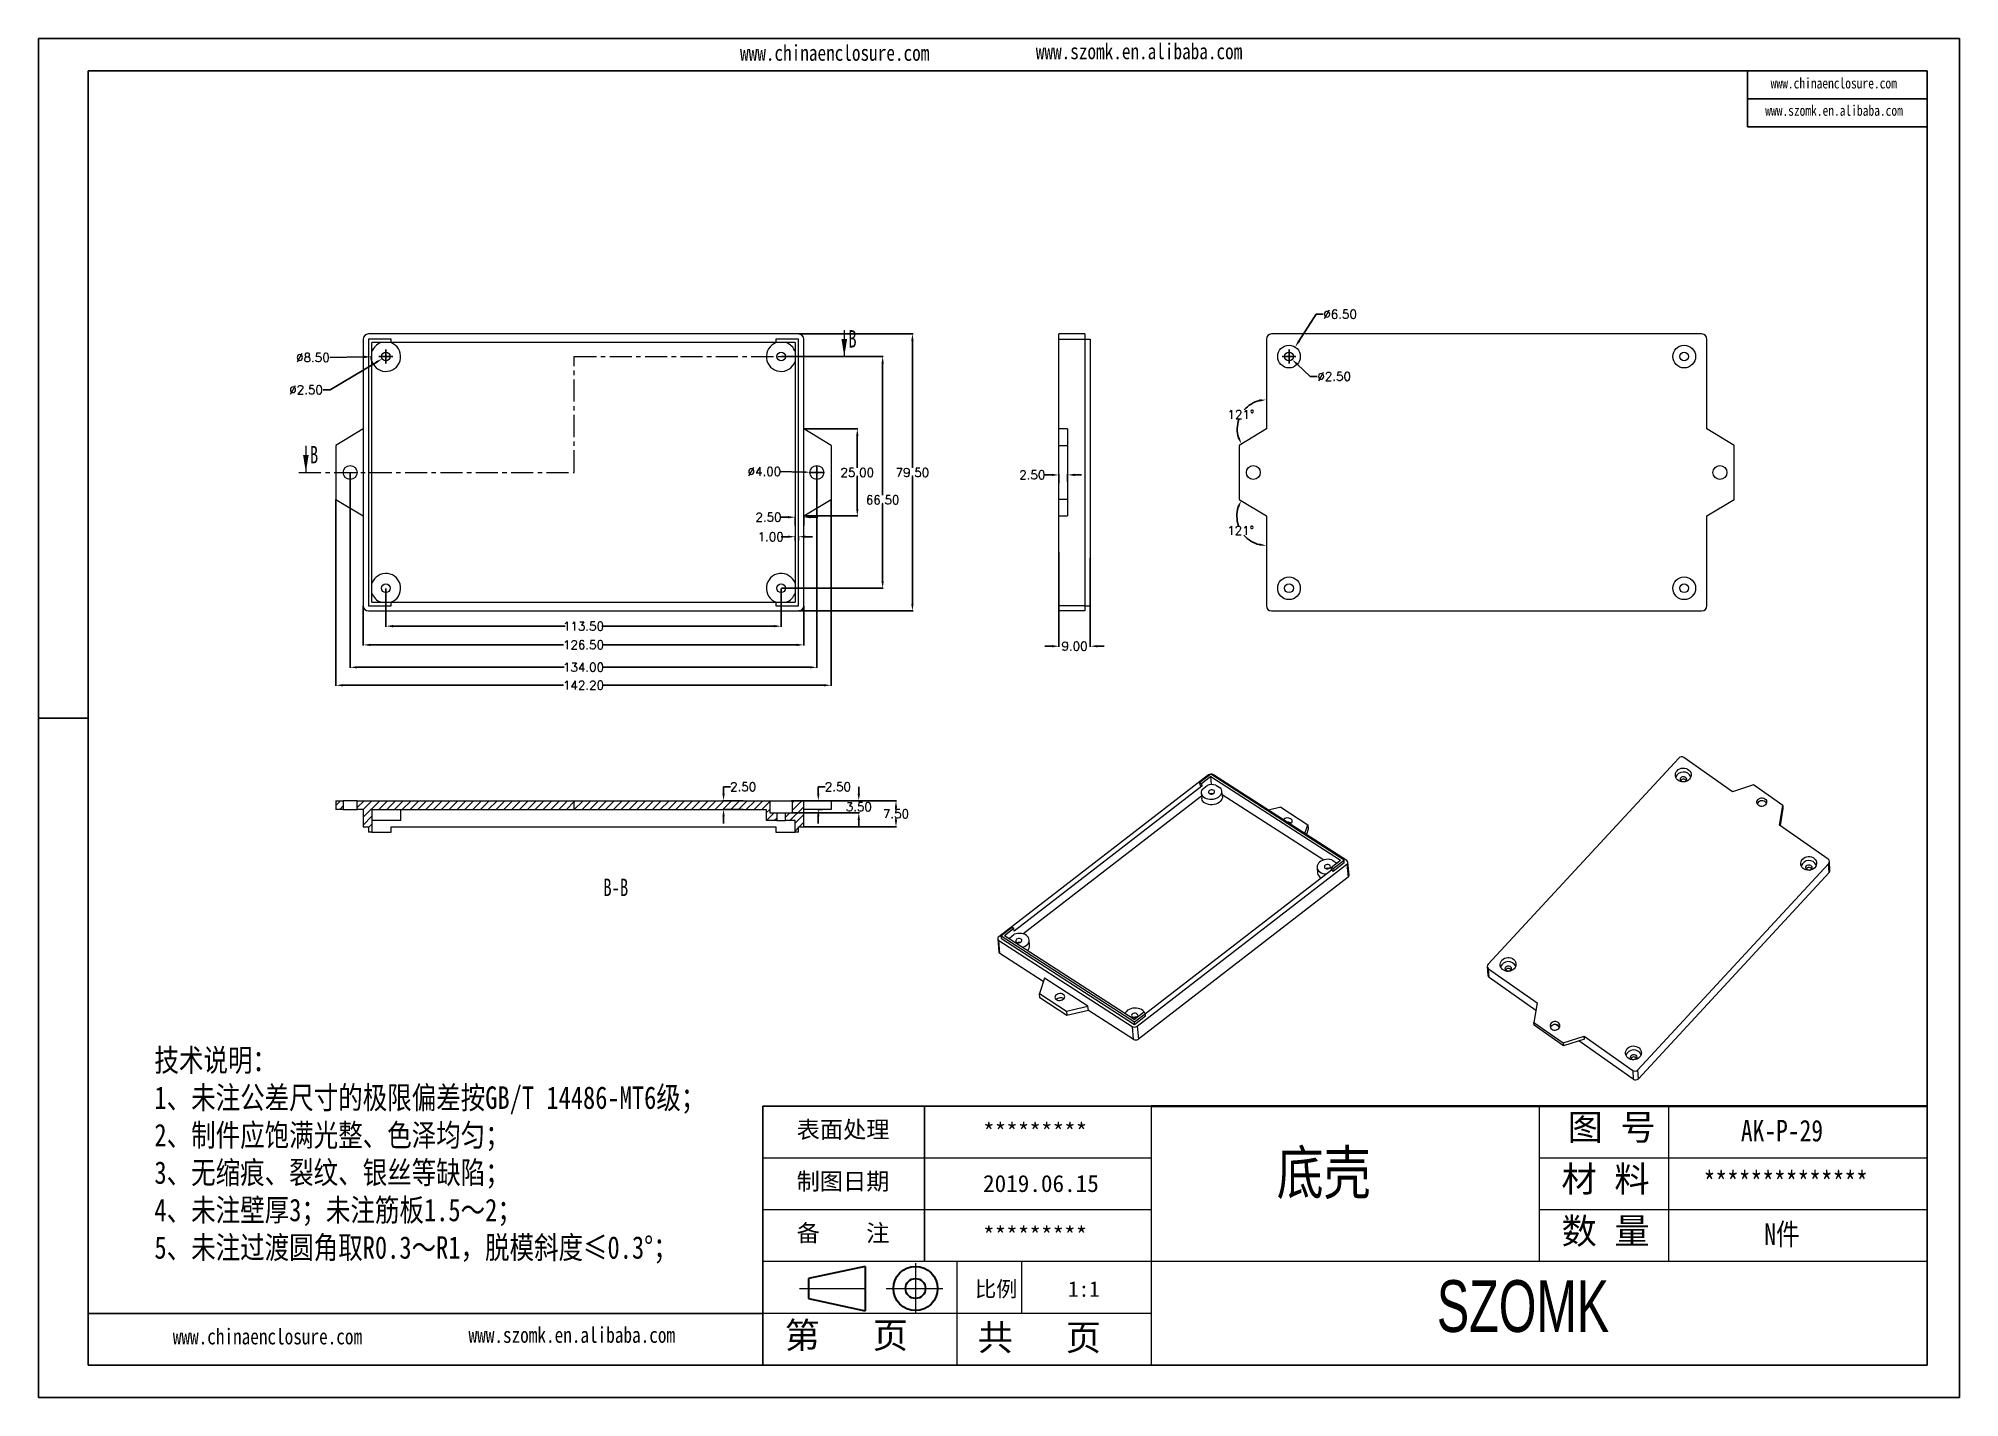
# Model space of a CAD drawing. Header units: inches. Extents: x 1474 to 2645, y 573 to 963.
# Drawn here: x 2094 to 2645, y 573 to 963 of the extents above; entities that cross this region are included whole.
import ezdxf

# ---------------------------------------------------------------- set-up
doc = ezdxf.new("R2010")
doc.units = ezdxf.units.IN
doc.linetypes.add('CENTER', pattern=[10.16, 6.35, -1.27, 1.27, -1.27])
doc.linetypes.add('CENTER2', pattern=[28.575, 19.05, -3.175, 3.175, -3.175])
doc.layers.add('10', color=7, linetype='Continuous')
doc.layers.add('文字', color=81, linetype='Continuous')
for name, color, linetype, lineweight in [('粗实线', 7, 'Continuous', 30), ('细实线', 3, 'Continuous', 9), ('细点划线', 2, 'CENTER2', 9)]:
    doc.layers.add(name, color=color, linetype=linetype, lineweight=lineweight)
doc.styles.add('SLDTEXTSTYLE6', font='TXT', dxfattribs={"width": 0.7})
doc.styles.get("Standard").update_dxf_attribs({"font": 'txt', "bigfont": 'gbcbig.shx'})
doc.styles.add('宋体', font='', dxfattribs={"width": 0.8, "height": 3.5})
doc.styles.add('长仿宋', font='', dxfattribs={"width": 0.7, "height": 4})
doc.styles.get('宋体').set_extended_font_data('SimSun')
doc.styles.get('长仿宋').set_extended_font_data('SimSun')
doc.dimstyles.new('2.5', dxfattribs={"dimtxt": 2.5, "dimasz": 2, "dimexe": 0.18, "dimexo": 0.0625, "dimgap": 0.09, "dimtad": 0, "dimtih": 1, "dimtoh": 1, "dimzin": 0, "dimdsep": 46, "dimtxsty": 'Standard', "dimcen": 2, "dimadec": 0, "dimazin": 0, "dimtfac": 1, "dimtofl": 0, "dimtmove": 0, "dimatfit": 3, "dimfxl": 0, "dimtolj": 1, "dimtzin": 0, "dimarcsym": 0})
pattern_1 = [(45, (0, -26.2612), (-1.122532, 1.122532), [])]

msp = doc.modelspace()

# ---------------------------------------------------------------- texts
at = {"color": 7, "linetype": 'Continuous', "char_height": 5, "attachment_point": 1, "style": 'SLDTEXTSTYLE6'}
for insert in [(2326.204, 879.328), (2171.589, 846.078)]:
    msp.add_mtext('B', dxfattribs=dict(at, insert=insert))
at = {"char_height": 4.88702, "width": 2777.53777, "attachment_point": 1}
for s, insert in [('{\\fSimHei|b0|i0|c134|p49;表面处理}', (2311.365, 652.328)), ('{\\fSimHei|b0|i0|c134|p49;*********}', (2364.891, 651.699)), ('{\\fSimHei|b0|i0|c134|p49;制图日期}', (2311.365, 637.468)), ('{\\fSimHei|b0|i0|c134|p49;2019.\\fSimHei|b0|i0|c0|p49;0\\fSimHei|b0|i0|c134|p49;6.15}', (2364.891, 636.839)), ('{\\fSimHei|b0|i0|c134|p49;备    注}', (2311.365, 622.608)), ('{\\fSimHei|b0|i0|c134|p49;*********}', (2364.891, 621.979))]:
    msp.add_mtext(s, dxfattribs=dict(at, insert=insert))
at = {"layer": '10', "color": 0, "insert": (2259.429, 721.891), "char_height": 5, "attachment_point": 2, "style": 'SLDTEXTSTYLE6'}
msp.add_mtext('B-B', dxfattribs=at)
at = {"layer": '文字', "color": 0, "attachment_point": 1, "style": '宋体'}
for s, insert, char_height, width in [('www.chinaenclosure.com', (2295.111, 961.164), 4.54061, 79.7741), ('www.szomk.en.alibaba.com', (2380.04, 961.613), 4.54061, 79.7741), ('www.chinaenclosure.com', (2591.076, 951.706), 3.02707, 53.18274), ('www.szomk.en.alibaba.com', (2589.494, 943.868), 3.02707, 53.18274), ('{\\H1.111x;技术说明：\\P1、未注公差尺寸的极限偏差按GB/T 14486-MT6级；\\P2、制件应饱满光整、色泽均匀；\\P3、无缩痕、裂纹、银丝等缺陷；\\P4、未注壁厚3；未注筋板1.5～2；\\P5、未注过渡圆角取R0.3～R1，脱模斜度≤0.3%%D；}', (2126.939, 673.013), 5.80475, 211.4286), ('{\\H1.111x;AK-P-29}', (2582.518, 652.663), 5.57256, 64.42508), ('底壳', (2449.197, 643.717), 12.3835, 158.31824), ('{\\H1.111x;**************}', (2571.799, 637.803), 5.57256, 64.42508), ('{\\H1.111x;N件}', (2589.258, 622.943), 5.57256, 64.42508), ('www.chinaenclosure.com', (2132.218, 592.756), 4.54061, 79.7741), ('www.szomk.en.alibaba.com', (2217.147, 593.206), 4.54061, 79.7741)]:
    msp.add_mtext(s, dxfattribs=dict(at, insert=insert, char_height=char_height, width=width))
at = {"layer": '粗实线', "insert": (2495.217, 606.644), "char_height": 14.86017, "width": 166.64207, "attachment_point": 1, "style": '长仿宋'}
msp.add_mtext('{\\fSTXinwei|b0|i0|c134|p2;SZOMK}', dxfattribs=at)
at = {"layer": '细实线', "color": 7, "attachment_point": 1}
for s, insert, char_height, width in [('{\\fSimSun|b0|i0|c134|p54;图 号}', (2532.746, 654.289), 7.43008, 37.15042), ('{\\fSimSun|b0|i0|c134|p54;材 料   }', (2530.985, 639.429), 7.43008, 37.15042), ('{\\fSimSun|b0|i0|c134|p54;数 量}', (2531.021, 624.496), 7.43008, 33.57006), ('{\\fSimSun|b0|i0|c134|p54;比例}', (2362.6, 606.337), 4.45805, 19.56945), ('{\\fSimSun|b0|i0|c134|p54;1:1}', (2389.302, 606.337), 4.45805, 19.56945), ('{\\fSimSun|b0|i0|c134|p54;第   页}', (2307.925, 594.55), 7.43008, 55.72563), ('{\\fSimSun|b0|i0|c134|p54; 共   页}', (2358.308, 593.919), 7.43008, 55.72563)]:
    msp.add_mtext(s, dxfattribs=dict(at, insert=insert, char_height=char_height, width=width))

# ---------------------------------------------------------------- blocks, each defined once
blk = doc.blocks.new('*D152')
at = {"color": 0, "lineweight": -2, "transparency": 16777216}
for p, q in [((2186.91, 800.17), (2186.91, 788.8)), ((2313.41, 800.17), (2313.41, 788.8)), ((2188.91, 788.98), (2244.44, 788.98)), ((2311.41, 788.98), (2255.87, 788.98))]:
    blk.add_line(p, q, dxfattribs=at)
at = {"color": 0, "transparency": 16777216}
for points in [[(2188.91, 789.31), (2188.91, 788.65), (2186.91, 788.98)], [(2311.41, 789.31), (2311.41, 788.65), (2313.41, 788.98)]]:
    blk.add_solid(points, dxfattribs=at)
at = {"layer": 'Defpoints', "color": 0, "transparency": 16777216}
for p in [(2186.91, 800.23), (2313.41, 800.23), (2313.41, 788.98)]:
    blk.add_point(p, dxfattribs=at)
at = {"color": 0, "transparency": 16777216, "insert": (2250.16, 788.98), "char_height": 2.5, "attachment_point": 5}
blk.add_mtext('\\A1;126.50', dxfattribs=at)
blk = doc.blocks.new('*D153')
at = {"color": 0, "lineweight": -2, "transparency": 16777216}
for p, q in [((2179.06, 830.67), (2179.06, 777.21)), ((2321.26, 830.67), (2321.26, 777.21)), ((2181.06, 777.39), (2244.44, 777.39)), ((2319.26, 777.39), (2255.87, 777.39))]:
    blk.add_line(p, q, dxfattribs=at)
at = {"color": 0, "transparency": 16777216}
for points in [[(2181.06, 777.72), (2181.06, 777.06), (2179.06, 777.39)], [(2319.26, 777.72), (2319.26, 777.06), (2321.26, 777.39)]]:
    blk.add_solid(points, dxfattribs=at)
at = {"layer": 'Defpoints', "color": 0, "transparency": 16777216}
for p in [(2179.06, 830.73), (2321.26, 830.73), (2179.06, 777.39)]:
    blk.add_point(p, dxfattribs=at)
at = {"color": 0, "transparency": 16777216, "insert": (2250.16, 777.39), "char_height": 2.5, "attachment_point": 5}
blk.add_mtext('\\A1;142.20', dxfattribs=at)
blk = doc.blocks.new('*D154')
at = {"color": 0, "lineweight": -2, "transparency": 16777216}
for p, q in [((2183.16, 838.42), (2183.16, 782.37)), ((2317.16, 838.42), (2317.16, 782.37)), ((2185.16, 782.55), (2244.65, 782.55)), ((2315.16, 782.55), (2255.67, 782.55))]:
    blk.add_line(p, q, dxfattribs=at)
at = {"color": 0, "transparency": 16777216}
for points in [[(2185.16, 782.88), (2185.16, 782.22), (2183.16, 782.55)], [(2315.16, 782.88), (2315.16, 782.22), (2317.16, 782.55)]]:
    blk.add_solid(points, dxfattribs=at)
at = {"layer": 'Defpoints', "color": 0, "transparency": 16777216}
for p in [(2183.16, 838.48), (2317.16, 838.48), (2317.16, 782.55)]:
    blk.add_point(p, dxfattribs=at)
at = {"color": 0, "transparency": 16777216, "insert": (2250.16, 782.55), "char_height": 2.5, "attachment_point": 5}
blk.add_mtext('\\A1;134.00', dxfattribs=at)
blk = doc.blocks.new('*D155')
at = {"color": 0, "lineweight": -2, "transparency": 16777216}
for p, q in [((2193.41, 805.17), (2193.41, 794.17)), ((2306.91, 805.17), (2306.91, 794.17)), ((2195.41, 794.35), (2244.86, 794.35)), ((2304.91, 794.35), (2255.46, 794.35))]:
    blk.add_line(p, q, dxfattribs=at)
at = {"color": 0, "transparency": 16777216}
for points in [[(2195.41, 794.69), (2195.41, 794.02), (2193.41, 794.35)], [(2304.91, 794.69), (2304.91, 794.02), (2306.91, 794.35)]]:
    blk.add_solid(points, dxfattribs=at)
at = {"layer": 'Defpoints', "color": 0, "transparency": 16777216}
for p in [(2193.41, 805.23), (2306.91, 805.23), (2306.91, 794.35)]:
    blk.add_point(p, dxfattribs=at)
at = {"color": 0, "transparency": 16777216, "insert": (2250.16, 794.35), "char_height": 2.5, "attachment_point": 5}
blk.add_mtext('\\A1;113.50', dxfattribs=at)
blk = doc.blocks.new('*D156')
at = {"color": 0, "lineweight": -2, "transparency": 16777216}
for p, q in [((2308.91, 820.02), (2306.91, 820.02)), ((2310.91, 818.95), (2310.91, 820.2)), ((2311.91, 818.95), (2311.91, 820.2)), ((2313.91, 820.02), (2315.91, 820.02))]:
    blk.add_line(p, q, dxfattribs=at)
at = {"color": 0, "transparency": 16777216}
for points in [[(2308.91, 820.36), (2308.91, 819.69), (2310.91, 820.02)], [(2313.91, 820.36), (2313.91, 819.69), (2311.91, 820.02)]]:
    blk.add_solid(points, dxfattribs=at)
at = {"layer": 'Defpoints', "color": 0, "transparency": 16777216}
for p in [(2310.91, 820.02), (2310.91, 818.89), (2311.91, 818.89)]:
    blk.add_point(p, dxfattribs=at)
at = {"color": 0, "transparency": 16777216, "insert": (2303.9, 820.02), "char_height": 2.5, "attachment_point": 5}
blk.add_mtext('\\A1;1.00', dxfattribs=at)
blk = doc.blocks.new('*D157')
at = {"color": 0, "lineweight": -2, "transparency": 16777216}
for p, q in [((2308.91, 825.63), (2306.91, 825.63)), ((2310.91, 823.22), (2310.91, 825.81)), ((2313.41, 823.22), (2313.41, 825.81)), ((2315.41, 825.63), (2317.41, 825.63))]:
    blk.add_line(p, q, dxfattribs=at)
at = {"color": 0, "transparency": 16777216}
for points in [[(2308.91, 825.96), (2308.91, 825.3), (2310.91, 825.63)], [(2315.41, 825.96), (2315.41, 825.3), (2313.41, 825.63)]]:
    blk.add_solid(points, dxfattribs=at)
at = {"layer": 'Defpoints', "color": 0, "transparency": 16777216}
for p in [(2310.91, 825.63), (2310.91, 823.16), (2313.41, 823.16)]:
    blk.add_point(p, dxfattribs=at)
at = {"color": 0, "transparency": 16777216, "insert": (2303.28, 825.63), "char_height": 2.5, "attachment_point": 5}
blk.add_mtext('\\A1;2.50', dxfattribs=at)
blk = doc.blocks.new('*D158')
at = {"color": 0, "lineweight": -2, "transparency": 16777216}
for p, q in [((2191.41, 871.73), (2195.41, 871.73)), ((2193.41, 869.73), (2193.41, 873.73)), ((2177.33, 871.47), (2187.16, 871.63))]:
    blk.add_line(p, q, dxfattribs=at)
blk.add_arc((2193.41, 871.73), 4.25, 178.4922, 198.9073, dxfattribs=at)
at = {"color": 0, "transparency": 16777216}
blk.add_solid([(2187.15, 871.96), (2187.17, 871.29), (2189.16, 871.66)], dxfattribs=at)
at = {"layer": 'Defpoints', "color": 0, "transparency": 16777216}
for p in [(2197.66, 871.8), (2189.16, 871.66)]:
    blk.add_point(p, dxfattribs=at)
at = {"color": 0, "transparency": 16777216, "insert": (2172.45, 871.47), "char_height": 2.5, "attachment_point": 5}
blk.add_mtext('\\A1;∅8.50', dxfattribs=at)
blk = doc.blocks.new('*D159')
at = {"color": 0, "lineweight": -2, "transparency": 16777216}
for p, q in [((2191.41, 871.73), (2195.41, 871.73)), ((2193.41, 869.73), (2193.41, 873.73)), ((2177.37, 862.21), (2190.61, 870.07)), ((2175.37, 862.21), (2177.37, 862.21))]:
    blk.add_line(p, q, dxfattribs=at)
at = {"color": 0, "transparency": 16777216}
blk.add_solid([(2190.44, 870.36), (2190.78, 869.78), (2192.33, 871.09)], dxfattribs=at)
at = {"layer": 'Defpoints', "color": 0, "transparency": 16777216}
for p in [(2194.48, 872.37), (2192.33, 871.09)]:
    blk.add_point(p, dxfattribs=at)
at = {"color": 0, "transparency": 16777216, "insert": (2170.49, 862.21), "char_height": 2.5, "attachment_point": 5}
blk.add_mtext('\\A1;∅2.50', dxfattribs=at)
blk = doc.blocks.new('*D160')
at = {"color": 0, "lineweight": -2, "transparency": 16777216}
for p, q in [((2311.97, 878.23), (2344.79, 878.23)), ((2344.61, 876.23), (2344.61, 839.82)), ((2344.61, 800.73), (2344.61, 837.14)), ((2311.97, 798.73), (2344.79, 798.73))]:
    blk.add_line(p, q, dxfattribs=at)
at = {"color": 0, "transparency": 16777216}
for points in [[(2344.28, 876.23), (2344.94, 876.23), (2344.61, 878.23)], [(2344.28, 800.73), (2344.94, 800.73), (2344.61, 798.73)]]:
    blk.add_solid(points, dxfattribs=at)
at = {"layer": 'Defpoints', "color": 0, "transparency": 16777216}
for p in [(2311.91, 878.23), (2344.61, 878.23), (2311.91, 798.73)]:
    blk.add_point(p, dxfattribs=at)
at = {"color": 0, "transparency": 16777216, "insert": (2344.61, 838.48), "char_height": 2.5, "attachment_point": 5}
blk.add_mtext('\\A1;79.50', dxfattribs=at)
blk = doc.blocks.new('*D161')
at = {"color": 0, "lineweight": -2, "transparency": 16777216}
for p, q in [((2306.97, 871.73), (2336.24, 871.73)), ((2336.06, 869.73), (2336.06, 831.93)), ((2336.06, 807.23), (2336.06, 829.25)), ((2306.97, 805.23), (2336.24, 805.23))]:
    blk.add_line(p, q, dxfattribs=at)
at = {"color": 0, "transparency": 16777216}
for points in [[(2335.72, 869.73), (2336.39, 869.73), (2336.06, 871.73)], [(2335.72, 807.23), (2336.39, 807.23), (2336.06, 805.23)]]:
    blk.add_solid(points, dxfattribs=at)
at = {"layer": 'Defpoints', "color": 0, "transparency": 16777216}
for p in [(2306.91, 871.73), (2336.06, 871.73), (2306.91, 805.23)]:
    blk.add_point(p, dxfattribs=at)
at = {"color": 0, "transparency": 16777216, "insert": (2336.06, 830.59), "char_height": 2.5, "attachment_point": 5}
blk.add_mtext('\\A1;66.50', dxfattribs=at)
blk = doc.blocks.new('*D162')
at = {"color": 0, "lineweight": -2, "transparency": 16777216}
for p, q in [((2313.47, 850.98), (2328.96, 850.98)), ((2328.78, 848.98), (2328.78, 839.82)), ((2328.78, 827.98), (2328.78, 837.14)), ((2313.47, 825.98), (2328.96, 825.98))]:
    blk.add_line(p, q, dxfattribs=at)
at = {"color": 0, "transparency": 16777216}
for points in [[(2328.45, 848.98), (2329.11, 848.98), (2328.78, 850.98)], [(2328.45, 827.98), (2329.11, 827.98), (2328.78, 825.98)]]:
    blk.add_solid(points, dxfattribs=at)
at = {"layer": 'Defpoints', "color": 0, "transparency": 16777216}
for p in [(2313.41, 850.98), (2328.78, 850.98), (2313.41, 825.98)]:
    blk.add_point(p, dxfattribs=at)
at = {"color": 0, "transparency": 16777216, "insert": (2328.78, 838.48), "char_height": 2.5, "attachment_point": 5}
blk.add_mtext('\\A1;25.00', dxfattribs=at)
blk = doc.blocks.new('*D163')
at = {"color": 0, "lineweight": -2, "transparency": 16777216}
for p, q in [((2306.76, 838.74), (2313.16, 838.58)), ((2317.16, 836.48), (2317.16, 840.48)), ((2315.16, 838.48), (2319.16, 838.48))]:
    blk.add_line(p, q, dxfattribs=at)
at = {"color": 0, "transparency": 16777216}
blk.add_solid([(2313.17, 838.91), (2313.15, 838.25), (2315.16, 838.53)], dxfattribs=at)
at = {"layer": 'Defpoints', "color": 0, "transparency": 16777216}
for p in [(2315.16, 838.53), (2319.16, 838.43)]:
    blk.add_point(p, dxfattribs=at)
at = {"color": 0, "transparency": 16777216, "insert": (2302.09, 838.74), "char_height": 2.5, "attachment_point": 5}
blk.add_mtext('\\A1;∅4.00', dxfattribs=at)
blk = doc.blocks.new('*D164')
at = {"color": 0, "lineweight": -2, "transparency": 16777216}
for p, q in [((2460.55, 883.87), (2455.59, 876.15)), ((2462.55, 883.87), (2460.55, 883.87)), ((2450.75, 871.73), (2454.75, 871.73)), ((2452.75, 869.73), (2452.75, 873.73))]:
    blk.add_line(p, q, dxfattribs=at)
at = {"color": 0, "transparency": 16777216}
blk.add_solid([(2455.31, 876.33), (2455.87, 875.97), (2454.51, 874.46)], dxfattribs=at)
at = {"layer": 'Defpoints', "color": 0, "transparency": 16777216}
for p in [(2454.51, 874.46), (2450.99, 868.99)]:
    blk.add_point(p, dxfattribs=at)
at = {"color": 0, "transparency": 16777216, "insert": (2467.43, 883.87), "char_height": 2.5, "attachment_point": 5}
blk.add_mtext('\\A1;∅6.50', dxfattribs=at)
blk = doc.blocks.new('*D165')
at = {"color": 0, "lineweight": -2, "transparency": 16777216}
for p, q in [((2450.75, 871.73), (2454.75, 871.73)), ((2452.75, 869.73), (2452.75, 873.73)), ((2458.84, 866.05), (2455.13, 869.51)), ((2460.84, 866.05), (2458.84, 866.05))]:
    blk.add_line(p, q, dxfattribs=at)
at = {"color": 0, "transparency": 16777216}
blk.add_solid([(2455.35, 869.76), (2454.9, 869.27), (2453.66, 870.88)], dxfattribs=at)
at = {"layer": 'Defpoints', "color": 0, "transparency": 16777216}
for p in [(2451.84, 872.58), (2453.66, 870.88)]:
    blk.add_point(p, dxfattribs=at)
at = {"color": 0, "transparency": 16777216, "insert": (2465.73, 866.05), "char_height": 2.5, "attachment_point": 5}
blk.add_mtext('\\A1;∅2.50', dxfattribs=at)
blk = doc.blocks.new('*D166')
at = {"color": 0, "lineweight": -2, "transparency": 16777216}
for p, q in [((2386.67, 815.63), (2386.67, 788.42)), ((2395.67, 813.89), (2395.67, 788.42)), ((2384.67, 788.6), (2382.67, 788.6)), ((2397.67, 788.6), (2399.67, 788.6))]:
    blk.add_line(p, q, dxfattribs=at)
at = {"color": 0, "transparency": 16777216}
for points in [[(2384.67, 788.93), (2384.67, 788.26), (2386.67, 788.6)], [(2397.67, 788.93), (2397.67, 788.26), (2395.67, 788.6)]]:
    blk.add_solid(points, dxfattribs=at)
at = {"layer": 'Defpoints', "color": 0, "transparency": 16777216}
for p in [(2386.67, 815.69), (2395.67, 813.95), (2395.67, 788.6)]:
    blk.add_point(p, dxfattribs=at)
at = {"color": 0, "transparency": 16777216, "insert": (2391.17, 788.6), "char_height": 2.5, "attachment_point": 5}
blk.add_mtext('\\A1;9.00', dxfattribs=at)
blk = doc.blocks.new('*D167')
at = {"color": 0, "lineweight": -2, "transparency": 16777216}
for p, q in [((2384.67, 837.77), (2382.67, 837.77)), ((2386.67, 835.38), (2386.67, 837.95)), ((2389.17, 835.89), (2389.17, 837.95)), ((2391.17, 837.77), (2393.17, 837.77))]:
    blk.add_line(p, q, dxfattribs=at)
at = {"color": 0, "transparency": 16777216}
for points in [[(2384.67, 838.1), (2384.67, 837.44), (2386.67, 837.77)], [(2391.17, 838.1), (2391.17, 837.44), (2389.17, 837.77)]]:
    blk.add_solid(points, dxfattribs=at)
at = {"layer": 'Defpoints', "color": 0, "transparency": 16777216}
for p in [(2386.67, 837.77), (2386.67, 835.32), (2389.17, 835.83)]:
    blk.add_point(p, dxfattribs=at)
at = {"color": 0, "transparency": 16777216, "insert": (2379.03, 837.77), "char_height": 2.5, "attachment_point": 5}
blk.add_mtext('\\A1;2.50', dxfattribs=at)
blk = doc.blocks.new('*D168')
at = {"color": 0, "lineweight": -2, "transparency": 16777216}
for p, q in [((2329.21, 746.26), (2329.21, 748.26)), ((2309.91, 744.26), (2329.39, 744.26)), ((2309.91, 740.76), (2329.39, 740.76)), ((2329.21, 738.76), (2329.21, 736.76))]:
    blk.add_line(p, q, dxfattribs=at)
at = {"color": 0, "transparency": 16777216}
for points in [[(2328.88, 746.26), (2329.55, 746.26), (2329.21, 744.26)], [(2328.88, 738.76), (2329.55, 738.76), (2329.21, 740.76)]]:
    blk.add_solid(points, dxfattribs=at)
at = {"layer": 'Defpoints', "color": 0, "transparency": 16777216}
for p in [(2309.85, 744.26), (2309.85, 740.76), (2329.21, 744.26)]:
    blk.add_point(p, dxfattribs=at)
at = {"color": 0, "transparency": 16777216, "insert": (2329.21, 742.51), "char_height": 2.5, "attachment_point": 5}
blk.add_mtext('\\A1;3.50', dxfattribs=at)
blk = doc.blocks.new('*D169')
at = {"color": 0, "lineweight": -2, "transparency": 16777216}
for p, q in [((2317.58, 746.26), (2317.58, 748.26)), ((2317.58, 748.26), (2319.58, 748.26)), ((2318.77, 744.26), (2317.4, 744.26)), ((2318.77, 741.76), (2317.4, 741.76)), ((2317.58, 739.76), (2317.58, 737.76))]:
    blk.add_line(p, q, dxfattribs=at)
at = {"color": 0, "transparency": 16777216}
for points in [[(2317.24, 746.26), (2317.91, 746.26), (2317.58, 744.26)], [(2317.24, 739.76), (2317.91, 739.76), (2317.58, 741.76)]]:
    blk.add_solid(points, dxfattribs=at)
at = {"layer": 'Defpoints', "color": 0, "transparency": 16777216}
for p in [(2317.58, 744.26), (2318.83, 744.26), (2318.83, 741.76)]:
    blk.add_point(p, dxfattribs=at)
at = {"color": 0, "transparency": 16777216, "insert": (2323.21, 748.26), "char_height": 2.5, "attachment_point": 5}
blk.add_mtext('\\A1;2.50', dxfattribs=at)
blk = doc.blocks.new('*D170')
at = {"color": 0, "lineweight": -2, "transparency": 16777216}
for p, q in [((2315.2, 744.26), (2340.07, 744.26)), ((2339.89, 742.26), (2339.89, 741.85)), ((2313.47, 736.76), (2340.07, 736.76)), ((2339.89, 738.76), (2339.89, 739.17))]:
    blk.add_line(p, q, dxfattribs=at)
at = {"color": 0, "transparency": 16777216}
for points in [[(2339.56, 742.26), (2340.22, 742.26), (2339.89, 744.26)], [(2339.56, 738.76), (2340.22, 738.76), (2339.89, 736.76)]]:
    blk.add_solid(points, dxfattribs=at)
at = {"layer": 'Defpoints', "color": 0, "transparency": 16777216}
for p in [(2315.14, 744.26), (2339.89, 744.26), (2313.41, 736.76)]:
    blk.add_point(p, dxfattribs=at)
at = {"color": 0, "transparency": 16777216, "insert": (2339.89, 740.51), "char_height": 2.5, "attachment_point": 5}
blk.add_mtext('\\A1;7.50', dxfattribs=at)
blk = doc.blocks.new('*D171')
at = {"color": 0, "lineweight": -2, "transparency": 16777216}
for p, q in [((2290.38, 746.26), (2290.38, 748.26)), ((2290.38, 748.26), (2292.38, 748.26)), ((2296, 744.26), (2290.2, 744.26)), ((2296, 741.76), (2290.2, 741.76)), ((2290.38, 739.76), (2290.38, 737.76))]:
    blk.add_line(p, q, dxfattribs=at)
at = {"color": 0, "transparency": 16777216}
for points in [[(2290.04, 746.26), (2290.71, 746.26), (2290.38, 744.26)], [(2290.04, 739.76), (2290.71, 739.76), (2290.38, 741.76)]]:
    blk.add_solid(points, dxfattribs=at)
at = {"layer": 'Defpoints', "color": 0, "transparency": 16777216}
for p in [(2290.38, 744.26), (2296.06, 744.26), (2296.06, 741.76)]:
    blk.add_point(p, dxfattribs=at)
at = {"color": 0, "transparency": 16777216, "insert": (2296.01, 748.26), "char_height": 2.5, "attachment_point": 5}
blk.add_mtext('\\A1;2.50', dxfattribs=at)
blk = doc.blocks.new('*D173')
at = {"color": 0, "lineweight": -2, "transparency": 16777216}
for start, end in [(103.7232, 139.3706), (160.6718, 197.4547)]:
    blk.add_arc((2446.25, 850.98), 8.37, start, end, dxfattribs=at)
at = {"color": 0, "transparency": 16777216}
for points in [[(2444.22, 859.44), (2444.3, 858.78), (2446.25, 859.35)], [(2438.57, 848.6), (2437.96, 848.33), (2439.09, 846.64)]]:
    blk.add_solid(points, dxfattribs=at)
at = {"layer": 'Defpoints', "color": 0, "transparency": 16777216}
for p in [(2446.25, 876.73), (2440.83, 857.35), (2446.25, 850.98), (2446.25, 850.98), (2438.4, 846.23)]:
    blk.add_point(p, dxfattribs=at)
at = {"color": 0, "transparency": 16777216, "insert": (2438.96, 855.09), "char_height": 2.5, "attachment_point": 5}
blk.add_mtext('\\A1;121°', dxfattribs=at)
blk = doc.blocks.new('*D174')
at = {"color": 0, "lineweight": -2, "transparency": 16777216}
for start, end in [(162.3773, 199.4467), (220.4823, 256.4448)]:
    blk.add_arc((2446.25, 825.98), 8.47, start, end, dxfattribs=at)
at = {"color": 0, "transparency": 16777216}
for points in [[(2437.87, 828.68), (2438.48, 828.41), (2439, 830.36)], [(2444.3, 818.07), (2444.22, 817.41), (2446.25, 817.5)]]:
    blk.add_solid(points, dxfattribs=at)
at = {"layer": 'Defpoints', "color": 0, "transparency": 16777216}
for p in [(2438.4, 830.73), (2437.89, 824.62), (2446.25, 825.98), (2446.25, 825.98), (2446.25, 800.23)]:
    blk.add_point(p, dxfattribs=at)
at = {"color": 0, "transparency": 16777216, "insert": (2438.87, 821.82), "char_height": 2.5, "attachment_point": 5}
blk.add_mtext('\\A1;121°', dxfattribs=at)

# ---------------------------------------------------------------- dimensions: what is measured, and where the dimension line sits
for p1, p2, picture, middle in [((2450.993, 868.994), (2454.506, 874.463), '*D164', (2467.43, 883.87)), ((2194.484, 872.366), (2192.334, 871.09), '*D159', (2170.485, 862.213)), ((2197.659, 871.796), (2189.16, 871.66), '*D158', (2177.329, 871.47)), ((2451.835, 872.58), (2453.664, 870.876), '*D165', (2465.727, 866.049)), ((2319.159, 838.427), (2315.16, 838.529), '*D163', (2306.759, 838.744))]:
    dim = msp.add_diameter_dim_2p(p1=p1, p2=p2, dimstyle='2.5')
    dim.commit()
    dim.dimension.update_dxf_attribs({"geometry": picture, "text_midpoint": middle, "dimtype": 163})
for base, p1, p2, picture, middle in [((2344.61, 878.228), (2311.909, 798.728), (2311.909, 878.228), '*D160', (2344.61, 838.478)), ((2328.781, 850.978), (2313.409, 825.978), (2313.409, 850.978), '*D162', (2328.781, 838.478)), ((2290.376, 744.259), (2296.063, 741.759), (2296.063, 744.259), '*D171', (2296.008, 748.259)), ((2329.214, 744.259), (2309.848, 740.759), (2309.848, 744.259), '*D168', (2329.214, 742.509)), ((2317.576, 744.259), (2318.832, 741.759), (2318.832, 744.259), '*D169', (2323.207, 748.259)), ((2339.89, 744.259), (2313.409, 736.759), (2315.137, 744.259), '*D170', (2339.89, 740.509))]:
    dim = msp.add_linear_dim(base=base, p1=p1, p2=p2, angle=90, dimstyle='2.5')
    dim.commit()
    dim.dimension.update_dxf_attribs({"geometry": picture, "text_midpoint": middle})
dim = msp.add_linear_dim(base=(2336.055, 871.728), p1=(2306.909, 805.228), p2=(2306.909, 871.728), angle=90, dimstyle='2.5')
dim.commit()
dim.dimension.update_dxf_attribs({"geometry": '*D161', "text_midpoint": (2336.055, 830.586), "dimtype": 160})
for base, line1, line2, picture, middle in [((2440.826, 857.353), ((2446.25, 876.728), (2446.25, 850.978)), ((2446.25, 850.978), (2438.4, 846.228)), '*D173', (2438.958, 855.088)), ((2437.886, 824.621), ((2446.25, 825.978), (2446.25, 800.228)), ((2438.4, 830.728), (2446.25, 825.978)), '*D174', (2438.868, 821.817))]:
    dim = msp.add_angular_dim_2l(base=base, line1=line1, line2=line2, dimstyle='2.5')
    dim.commit()
    dim.dimension.update_dxf_attribs({"geometry": picture, "text_midpoint": middle})
for base, p1, p2, picture, middle in [((2386.666, 837.771), (2389.166, 835.83), (2386.666, 835.319), '*D167', (2379.034, 837.771)), ((2317.159, 782.552), (2183.159, 838.478), (2317.159, 838.478), '*D154', (2250.159, 782.552)), ((2179.059, 777.388), (2321.259, 830.728), (2179.059, 830.728), '*D153', (2250.159, 777.388)), ((2310.909, 825.632), (2313.409, 823.156), (2310.909, 823.156), '*D157', (2303.278, 825.632)), ((2310.909, 820.022), (2311.909, 818.892), (2310.909, 818.892), '*D156', (2303.903, 820.022)), ((2395.666, 788.596), (2386.666, 815.693), (2395.666, 813.95), '*D166', (2391.166, 788.596)), ((2313.409, 788.981), (2186.909, 800.228), (2313.409, 800.228), '*D152', (2250.159, 788.981)), ((2306.909, 794.355), (2193.409, 805.228), (2306.909, 805.228), '*D155', (2250.159, 794.355))]:
    dim = msp.add_linear_dim(base=base, p1=p1, p2=p2, dimstyle='2.5')
    dim.commit()
    dim.dimension.update_dxf_attribs({"geometry": picture, "text_midpoint": middle})

# ---------------------------------------------------------------- hatches: boundary and pattern name
at = {"linetype": 'Continuous', "lineweight": 0}
h = msp.add_hatch(dxfattribs=at)
h.set_pattern_fill('ANSI31', color=4, scale=0.5, style=0)
h.set_pattern_definition(pattern_1)
h.paths.add_polyline_path([(2181.159, 744.259), (2179.059, 744.259), (2179.059, 741.759), (2181.159, 741.759)], flags=0)
h = msp.add_hatch(dxfattribs=at)
h.set_pattern_fill('ANSI31', color=4, scale=0.5, style=0)
h.set_pattern_definition(pattern_1)
h.paths.add_polyline_path([(2189.409, 735.259), (2189.409, 741.759), (2247.52, 741.759), (2247.52, 744.259), (2185.159, 744.259), (2185.159, 741.759), (2186.909, 741.759), (2186.909, 736.759), (2188.409, 736.759), (2188.409, 735.259)], flags=0)
h = msp.add_hatch(dxfattribs=at)
h.set_pattern_fill('ANSI31', color=4, scale=0.5, style=0)
h.set_pattern_definition(pattern_1)
h.paths.add_polyline_path([(2247.52, 744.259), (2247.52, 741.759), (2302.659, 741.759), (2302.659, 738.559), (2305.659, 738.559), (2305.659, 740.759), (2303.659, 740.759), (2303.659, 744.259)], flags=0)
h = msp.add_hatch(dxfattribs=at)
h.set_pattern_fill('ANSI31', color=4, scale=0.5, style=0)
h.set_pattern_definition(pattern_1)
h.paths.add_polyline_path([(2308.159, 738.559), (2310.909, 738.559), (2310.909, 735.259), (2311.909, 735.259), (2311.909, 736.759), (2313.409, 736.759), (2313.409, 744.259), (2310.159, 744.259), (2310.159, 740.759), (2308.159, 740.759)], flags=0)

# ---------------------------------------------------------------- linework, layer by layer
for p, q in [((2093.631, 963.036), (2645.315, 963.036)), ((2093.631, 963.036), (2093.631, 572.957)), ((2645.315, 963.036), (2645.315, 572.957)), ((2107.906, 953.749), (2636.027, 953.749)), ((2107.906, 953.749), (2107.906, 582.244)), ((2584.429, 953.749), (2584.429, 937.624)), ((2636.027, 953.749), (2636.027, 582.244)), ((2584.429, 945.686), (2636.027, 945.686)), ((2584.429, 937.624), (2636.027, 937.624)), ((2107.906, 767.996), (2093.631, 767.996)), ((2093.631, 753.549), (2093.631, 572.957)), ((2413.124, 656.545), (2301.673, 656.545)), ((2301.673, 582.244), (2301.673, 656.545)), ((2348.111, 611.965), (2348.111, 656.545)), ((2301.673, 597.104), (2107.906, 597.104)), ((2107.906, 582.244), (2636.027, 582.244)), ((2093.631, 572.957), (2645.315, 572.957)), ((2093.631, 572.957), (2349.04, 572.957))]:
    msp.add_line(p, q)
at = {"color": 7, "linetype": 'Continuous', "lineweight": 15}
for p, q in [((2311.909, 878.228), (2188.409, 878.228)), ((2394.166, 878.228), (2386.666, 878.228)), ((2386.666, 876.728), (2386.666, 878.228)), ((2394.166, 878.228), (2394.166, 876.728)), ((2571.25, 878.228), (2447.75, 878.228)), ((2186.909, 876.728), (2186.909, 800.228)), ((2188.409, 876.728), (2188.409, 800.228)), ((2194.909, 876.728), (2188.409, 876.728)), ((2189.409, 801.228), (2189.409, 875.728)), ((2194.909, 875.728), (2189.409, 875.728)), ((2194.909, 875.728), (2194.909, 876.728)), ((2305.409, 875.728), (2194.909, 875.728)), ((2305.409, 876.728), (2305.409, 875.728)), ((2311.909, 876.728), (2305.409, 876.728)), ((2310.909, 875.728), (2305.409, 875.728)), ((2310.909, 875.728), (2310.909, 801.228)), ((2311.909, 800.228), (2311.909, 876.728)), ((2313.409, 800.228), (2313.409, 876.728)), ((2386.666, 876.728), (2394.166, 876.728)), ((2386.666, 850.978), (2386.666, 876.728)), ((2394.166, 876.728), (2394.166, 800.228)), ((2394.166, 876.728), (2395.666, 876.728)), ((2395.666, 876.728), (2395.666, 800.228)), ((2446.25, 876.728), (2446.25, 850.978)), ((2572.75, 850.978), (2572.75, 876.728)), ((2186.909, 850.978), (2179.059, 846.228)), ((2321.259, 846.228), (2313.409, 850.978)), ((2389.166, 850.978), (2386.666, 850.978)), ((2386.666, 846.228), (2386.666, 850.978)), ((2389.166, 850.978), (2389.166, 846.228)), ((2446.25, 850.978), (2438.4, 846.228)), ((2580.6, 846.228), (2572.75, 850.978)), ((2179.059, 846.228), (2179.059, 830.728)), ((2321.259, 846.228), (2321.259, 830.728)), ((2386.666, 830.728), (2386.666, 846.228)), ((2386.666, 846.228), (2389.166, 846.228)), ((2389.166, 846.228), (2389.166, 830.728)), ((2438.4, 846.228), (2438.4, 830.728)), ((2580.6, 830.728), (2580.6, 846.228)), ((2179.059, 830.728), (2186.909, 825.978)), ((2313.409, 825.978), (2321.259, 830.728)), ((2389.166, 830.728), (2386.666, 830.728)), ((2386.666, 825.978), (2386.666, 830.728)), ((2389.166, 830.728), (2389.166, 825.978)), ((2438.4, 830.728), (2446.25, 825.978)), ((2572.75, 825.978), (2580.6, 830.728)), ((2386.666, 825.978), (2389.166, 825.978)), ((2386.666, 800.228), (2386.666, 825.978)), ((2446.25, 825.978), (2446.25, 800.228)), ((2572.75, 800.228), (2572.75, 825.978)), ((2188.409, 800.228), (2194.909, 800.228)), ((2189.409, 801.228), (2194.909, 801.228)), ((2194.909, 800.228), (2194.909, 801.228)), ((2194.909, 801.228), (2305.409, 801.228)), ((2305.409, 801.228), (2305.409, 800.228)), ((2305.409, 801.228), (2310.909, 801.228)), ((2305.409, 800.228), (2311.909, 800.228)), ((2394.166, 800.228), (2386.666, 800.228)), ((2386.666, 798.728), (2386.666, 800.228)), ((2394.166, 800.228), (2394.166, 798.728)), ((2394.166, 800.228), (2395.666, 800.228)), ((2188.409, 798.728), (2311.909, 798.728)), ((2394.166, 798.728), (2386.666, 798.728)), ((2447.75, 798.728), (2571.25, 798.728)), ((2564.667, 756.511), (2509.915, 697.342)), ((2580.086, 746.828), (2566.144, 756.657)), ((2429.616, 751.638), (2369.392, 705.19)), ((2430.299, 751.896), (2427.129, 749.451)), ((2430.311, 751.198), (2427.629, 749.129)), ((2468.564, 727.236), (2430.299, 751.896)), ((2430.522, 748.873), (2430.311, 751.198)), ((2430.311, 751.198), (2467.576, 727.182)), ((2469.363, 727.058), (2431.097, 751.718)), ((2427.697, 748.387), (2373.813, 706.829)), ((2376.276, 706.083), (2427.621, 745.683)), ((2427.129, 749.451), (2427.629, 749.129)), ((2427.196, 748.71), (2427.129, 749.451)), ((2427.196, 748.71), (2427.697, 748.387)), ((2427.547, 746.503), (2427.69, 744.921)), ((2427.629, 749.129), (2427.697, 748.387)), ((2427.808, 747.521), (2429.209, 748.601)), ((2431.742, 748.739), (2433.178, 747.813)), ((2433.616, 745.457), (2433.472, 747.04)), ((2433.56, 746.077), (2462.755, 727.262)), ((2586.138, 748.776), (2580.086, 746.828)), ((2594.531, 742.86), (2586.138, 748.776)), ((2179.059, 744.259), (2179.059, 741.759)), ((2179.059, 744.259), (2181.159, 744.259)), ((2181.159, 741.759), (2179.059, 741.759)), ((2181.159, 744.259), (2181.159, 741.759)), ((2185.159, 744.259), (2181.159, 744.259)), ((2181.159, 741.759), (2185.159, 741.759)), ((2185.159, 741.759), (2185.159, 744.259)), ((2185.159, 744.259), (2247.52, 744.259)), ((2186.909, 741.759), (2185.159, 741.759)), ((2186.909, 741.759), (2186.909, 736.759)), ((2189.409, 741.759), (2189.409, 735.259)), ((2189.409, 741.759), (2247.52, 741.759)), ((2197.659, 738.559), (2197.659, 741.759)), ((2247.52, 741.759), (2247.52, 744.259)), ((2247.52, 744.259), (2303.659, 744.259)), ((2247.52, 741.759), (2302.659, 741.759)), ((2302.659, 741.759), (2302.659, 738.559)), ((2303.659, 744.259), (2303.659, 740.759)), ((2303.659, 744.259), (2310.159, 744.259)), ((2303.659, 740.759), (2305.659, 740.759)), ((2305.659, 740.759), (2305.659, 738.559)), ((2305.659, 740.759), (2308.159, 740.759)), ((2308.159, 738.559), (2308.159, 740.759)), ((2308.159, 740.759), (2310.159, 740.759)), ((2310.159, 740.759), (2310.159, 744.259)), ((2310.159, 744.259), (2313.409, 744.259)), ((2313.409, 736.759), (2313.409, 744.259)), ((2313.409, 744.259), (2321.259, 744.259)), ((2321.259, 741.759), (2313.409, 741.759)), ((2321.259, 744.259), (2321.259, 741.759)), ((2450.406, 742.366), (2446.867, 741.555)), ((2450.406, 742.366), (2458.159, 737.369)), ((2593.622, 737.286), (2594.531, 742.86)), ((2594.573, 742.013), (2593.784, 737.172)), ((2594.531, 742.86), (2594.573, 742.013)), ((2186.909, 736.759), (2188.409, 736.759)), ((2188.409, 736.759), (2188.409, 735.259)), ((2189.409, 735.259), (2188.409, 735.259)), ((2197.659, 738.559), (2189.409, 738.559)), ((2189.409, 735.259), (2194.909, 735.259)), ((2194.909, 735.259), (2194.909, 736.759)), ((2194.909, 736.759), (2305.409, 736.759)), ((2305.659, 738.559), (2302.659, 738.559)), ((2305.409, 736.759), (2305.409, 735.259)), ((2305.409, 735.259), (2310.909, 735.259)), ((2305.659, 738.559), (2308.159, 738.559)), ((2310.909, 738.559), (2308.159, 738.559)), ((2310.909, 735.259), (2310.909, 738.559)), ((2311.909, 735.259), (2310.909, 735.259)), ((2311.909, 736.759), (2313.409, 736.759)), ((2311.909, 735.259), (2311.909, 736.759)), ((2457.331, 734.812), (2458.159, 737.369)), ((2458.271, 736.133), (2457.755, 734.539)), ((2458.159, 737.369), (2458.271, 736.133)), ((2607.565, 727.457), (2593.622, 737.286)), ((2409.159, 679.562), (2469.382, 726.01)), ((2411.518, 683.152), (2464.962, 724.371)), ((2460.81, 725.066), (2460.953, 723.484)), ((2464.894, 725.113), (2467.576, 727.182)), ((2464.894, 725.113), (2465.395, 724.791)), ((2464.962, 724.371), (2464.894, 725.113)), ((2464.962, 724.371), (2465.462, 724.049)), ((2465.005, 727.302), (2466.442, 726.376)), ((2465.395, 724.791), (2468.564, 727.236)), ((2465.462, 724.049), (2465.395, 724.791)), ((2465.462, 724.049), (2468.632, 726.494)), ((2466.473, 726.331), (2466.442, 726.376)), ((2468.632, 726.494), (2468.564, 727.236)), ((2469.382, 726.01), (2469.718, 722.301)), ((2470.013, 722.879), (2469.677, 726.588)), ((2552.96, 666.996), (2607.712, 726.166)), ((2607.839, 723.625), (2553.087, 664.455)), ((2607.839, 723.625), (2607.712, 726.166)), ((2608.075, 724.25), (2607.948, 726.791)), ((2469.718, 722.301), (2409.494, 675.853)), ((2373.245, 707.893), (2370.076, 705.448)), ((2373.745, 707.571), (2371.063, 705.502)), ((2373.745, 707.571), (2373.245, 707.893)), ((2373.813, 706.829), (2373.745, 707.571)), ((2369.097, 704.612), (2369.433, 700.902)), ((2369.411, 704.142), (2407.677, 679.482)), ((2369.747, 700.433), (2369.411, 704.142)), ((2370.076, 705.448), (2408.341, 680.788)), ((2370.143, 704.706), (2370.076, 705.448)), ((2370.143, 704.706), (2408.408, 680.046)), ((2408.328, 681.486), (2371.063, 705.502)), ((2372.461, 704.834), (2372.366, 704.663)), ((2372.461, 704.834), (2373.862, 705.914)), ((2378.269, 702.77), (2378.125, 704.353)), ((2382.203, 692.405), (2369.747, 700.433)), ((2509.678, 696.717), (2509.805, 694.176)), ((2510.062, 696.05), (2524.004, 686.222)), ((2510.189, 693.51), (2510.062, 696.05)), ((2382.515, 693.369), (2381.063, 688.885)), ((2395.02, 685.31), (2382.515, 693.369)), ((2523.646, 684.023), (2510.189, 693.51)), ((2381.063, 688.885), (2388.817, 683.888)), ((2381.175, 687.648), (2381.063, 688.885)), ((2388.929, 682.652), (2381.175, 687.648)), ((2388.027, 687.444), (2388.079, 687.409)), ((2388.817, 683.888), (2395.02, 685.31)), ((2395.132, 684.073), (2395.02, 685.31)), ((2524.004, 686.222), (2523.096, 680.647)), ((2388.817, 683.888), (2388.929, 682.652)), ((2395.132, 684.073), (2388.929, 682.652)), ((2408.013, 675.772), (2395.132, 684.073)), ((2407.677, 679.482), (2408.013, 675.772)), ((2408.328, 681.486), (2411.01, 683.555)), ((2408.341, 680.788), (2411.511, 683.232)), ((2408.408, 680.046), (2408.341, 680.788)), ((2408.408, 680.046), (2411.578, 682.491)), ((2409.159, 679.562), (2409.494, 675.853)), ((2411.511, 683.232), (2411.01, 683.555)), ((2411.578, 682.491), (2411.511, 683.232)), ((2523.096, 680.647), (2531.489, 674.731)), ((2523.138, 679.801), (2523.096, 680.647)), ((2531.531, 673.884), (2523.138, 679.801)), ((2530.423, 679.245), (2529.317, 680.025)), ((2531.489, 674.731), (2537.541, 676.679)), ((2531.489, 674.731), (2531.531, 673.884)), ((2537.583, 675.832), (2531.531, 673.884)), ((2551.61, 664.309), (2535.991, 675.32)), ((2537.541, 676.679), (2551.483, 666.85)), ((2537.583, 675.832), (2537.541, 676.679)), ((2551.483, 666.85), (2551.61, 664.309)), ((2553.087, 664.455), (2552.96, 666.996))]:
    msp.add_line(p, q, dxfattribs=at)
at = {"color": 7, "linetype": 'Continuous', "lineweight": 0}
for p, q in [((2325.042, 879.328), (2325.042, 871.728)), ((2170.426, 846.078), (2170.426, 838.478))]:
    msp.add_line(p, q, dxfattribs=at)
at = {"color": 1, "linetype": 'CENTER', "lineweight": 0}
for p, q in [((2247.52, 838.478), (2247.52, 871.728)), ((2247.52, 871.728), (2327.042, 871.728)), ((2168.426, 838.478), (2247.52, 838.478))]:
    msp.add_line(p, q, dxfattribs=at)
at = {"color": 7, "linetype": 'Continuous', "lineweight": 15, "flags": 128}
for points in [[(2567.729, 750.394), (2567.391, 750.097), (2566.991, 749.868), (2566.546, 749.716), (2566.076, 749.647), (2565.601, 749.666), (2565.143, 749.77), (2564.72, 749.956), (2564.352, 750.216), (2564.055, 750.537), (2563.842, 750.906), (2563.721, 751.307), (2563.699, 751.723), (2563.776, 752.134), (2563.948, 752.524), (2564.21, 752.875), (2564.548, 753.172), (2564.948, 753.401), (2565.393, 753.553), (2565.863, 753.622), (2566.337, 753.603), (2566.796, 753.499), (2567.218, 753.313), (2567.586, 753.053), (2567.883, 752.732), (2568.097, 752.363), (2568.218, 751.962), (2568.24, 751.546), (2568.163, 751.135), (2567.99, 750.745), (2567.729, 750.394)], [(2565.352, 750.926), (2565.582, 751.102), (2565.866, 751.199), (2566.17, 751.206), (2566.457, 751.121), (2566.692, 750.956), (2566.847, 750.729), (2566.903, 750.468), (2566.854, 750.205), (2566.705, 749.972), (2566.475, 749.796), (2566.191, 749.698), (2565.887, 749.692), (2565.6, 749.776), (2565.365, 749.942), (2565.21, 750.169), (2565.154, 750.429), (2565.203, 750.692), (2565.352, 750.926)], [(2427.808, 747.521), (2427.629, 747.151), (2427.546, 746.768), (2427.562, 746.385), (2427.676, 746.015), (2427.885, 745.671), (2428.181, 745.363), (2428.555, 745.102), (2428.994, 744.896), (2429.483, 744.754), (2430.007, 744.678), (2430.547, 744.673), (2431.086, 744.737), (2431.606, 744.869), (2432.09, 745.065), (2432.52, 745.317), (2432.884, 745.618), (2433.169, 745.958), (2433.364, 746.325), (2433.465, 746.706), (2433.467, 747.09), (2433.37, 747.463), (2433.178, 747.813)], [(2433.616, 745.457), (2433.608, 745.123), (2433.508, 744.742), (2433.312, 744.375), (2433.027, 744.036), (2432.664, 743.735), (2432.233, 743.482), (2431.75, 743.286), (2431.23, 743.154), (2430.691, 743.09), (2430.15, 743.096), (2429.626, 743.171), (2429.137, 743.314), (2428.698, 743.519), (2428.324, 743.78), (2428.028, 744.088), (2427.82, 744.432), (2427.705, 744.802), (2427.69, 744.921)], [(2431.135, 746.369), (2431.305, 746.554), (2431.38, 746.765), (2431.35, 746.977), (2431.218, 747.165), (2431.001, 747.305), (2430.725, 747.38), (2430.422, 747.382), (2430.13, 747.311), (2429.884, 747.175), (2429.713, 746.989), (2429.639, 746.778), (2429.669, 746.566), (2429.801, 746.379), (2430.018, 746.239), (2430.294, 746.163), (2430.597, 746.161), (2430.889, 746.232), (2431.135, 746.369)], [(2589.403, 744.812), (2589.653, 744.582), (2589.826, 744.302), (2589.909, 743.991), (2589.898, 743.672), (2589.792, 743.364), (2589.6, 743.09), (2589.333, 742.868), (2589.011, 742.713), (2588.655, 742.636), (2588.29, 742.642), (2587.941, 742.731), (2587.63, 742.895), (2587.38, 743.126), (2587.207, 743.406), (2587.124, 743.716), (2587.136, 744.036), (2587.241, 744.343), (2587.434, 744.617), (2587.7, 744.839), (2588.022, 744.994), (2588.378, 745.071), (2588.743, 745.065), (2589.093, 744.977), (2589.403, 744.812)], [(2589.446, 743.965), (2589.696, 743.735), (2589.85, 743.496)], [(2453.082, 737.55), (2453.283, 737.681), (2453.502, 737.897), (2453.637, 738.143), (2453.68, 738.401), (2453.628, 738.654), (2453.484, 738.885), (2453.258, 739.078)], [(2603.735, 725.011), (2603.397, 724.714), (2602.997, 724.485), (2602.552, 724.332), (2602.082, 724.264), (2601.608, 724.283), (2601.149, 724.387), (2600.727, 724.573), (2600.359, 724.832), (2600.062, 725.154), (2599.848, 725.523), (2599.728, 725.924), (2599.705, 726.34), (2599.782, 726.751), (2599.955, 727.141), (2600.216, 727.492), (2600.554, 727.788), (2600.954, 728.018), (2601.399, 728.17), (2601.869, 728.238), (2602.344, 728.22), (2602.802, 728.115), (2603.225, 727.929), (2603.593, 727.67), (2603.89, 727.349), (2604.103, 726.979), (2604.224, 726.578), (2604.246, 726.163), (2604.169, 725.751), (2603.997, 725.362), (2603.735, 725.011)], [(2465.005, 727.302), (2464.493, 727.405), (2463.958, 727.44), (2463.416, 727.404), (2462.886, 727.299), (2462.385, 727.129), (2461.931, 726.899), (2461.538, 726.617), (2461.22, 726.291), (2460.987, 725.935), (2460.847, 725.558), (2460.804, 725.173), (2460.861, 724.794), (2461.014, 724.433), (2461.26, 724.102), (2461.589, 723.812), (2461.991, 723.573), (2462.453, 723.393), (2462.958, 723.277), (2463.483, 723.231)], [(2464.398, 724.932), (2464.569, 725.117), (2464.644, 725.328), (2464.613, 725.54), (2464.482, 725.728), (2464.265, 725.868), (2463.988, 725.943), (2463.686, 725.946), (2463.394, 725.874), (2463.148, 725.738), (2462.977, 725.553), (2462.902, 725.341), (2462.932, 725.129), (2463.064, 724.942), (2463.281, 724.802), (2463.558, 724.726), (2463.86, 724.724), (2464.152, 724.795), (2464.398, 724.932)], [(2601.358, 725.543), (2601.588, 725.719), (2601.873, 725.816), (2602.176, 725.823), (2602.463, 725.738), (2602.698, 725.573), (2602.853, 725.346), (2602.91, 725.085), (2602.86, 724.822), (2602.712, 724.588), (2602.481, 724.412), (2602.197, 724.315), (2601.893, 724.308), (2601.607, 724.393), (2601.372, 724.559), (2601.217, 724.785), (2601.16, 725.046), (2601.209, 725.309), (2601.358, 725.543)], [(2376.229, 702.173), (2376.55, 702.291), (2377.004, 702.521), (2377.397, 702.803), (2377.715, 703.128), (2377.948, 703.485), (2378.089, 703.862), (2378.131, 704.246), (2378.075, 704.625), (2377.921, 704.986), (2377.676, 705.317), (2377.347, 705.607), (2376.944, 705.846), (2376.483, 706.026), (2375.977, 706.142), (2375.445, 706.189), (2374.903, 706.166), (2374.369, 706.073), (2373.862, 705.914), (2373.862, 705.914)], [(2375.788, 703.682), (2375.959, 703.867), (2376.033, 704.078), (2376.003, 704.29), (2375.871, 704.478), (2375.654, 704.618), (2375.378, 704.693), (2375.075, 704.696), (2374.783, 704.624), (2374.537, 704.488), (2374.366, 704.303), (2374.292, 704.091), (2374.322, 703.879), (2374.454, 703.692), (2374.671, 703.552), (2374.947, 703.476), (2375.25, 703.474), (2375.542, 703.545), (2375.788, 703.682)], [(2517.411, 696.015), (2517.073, 695.719), (2516.672, 695.489), (2516.228, 695.337), (2515.758, 695.269), (2515.283, 695.287), (2514.824, 695.392), (2514.402, 695.578), (2514.034, 695.837), (2513.737, 696.158), (2513.523, 696.528), (2513.403, 696.929), (2513.38, 697.344), (2513.457, 697.756), (2513.63, 698.146), (2513.891, 698.497), (2514.229, 698.793), (2514.629, 699.023), (2515.074, 699.175), (2515.544, 699.243), (2516.019, 699.225), (2516.477, 699.12), (2516.9, 698.934), (2517.268, 698.675), (2517.565, 698.354), (2517.779, 697.984), (2517.899, 697.583), (2517.921, 697.168), (2517.844, 696.756), (2517.672, 696.366), (2517.411, 696.015)], [(2515.033, 696.547), (2515.264, 696.724), (2515.548, 696.821), (2515.852, 696.828), (2516.138, 696.743), (2516.373, 696.577), (2516.528, 696.35), (2516.585, 696.09), (2516.536, 695.827), (2516.387, 695.593), (2516.157, 695.417), (2515.872, 695.32), (2515.569, 695.313), (2515.282, 695.398), (2515.047, 695.563), (2514.892, 695.79), (2514.835, 696.051), (2514.885, 696.314), (2515.033, 696.547)], [(2387.915, 688.681), (2387.622, 688.822), (2387.284, 688.902), (2386.922, 688.916), (2386.561, 688.863), (2386.225, 688.746), (2385.939, 688.573), (2385.721, 688.357), (2385.585, 688.111), (2385.542, 687.853), (2385.594, 687.6), (2385.738, 687.369), (2385.964, 687.176), (2386.256, 687.035), (2386.595, 686.955), (2386.957, 686.941), (2387.318, 686.994), (2387.653, 687.111), (2387.94, 687.284), (2388.158, 687.501), (2388.293, 687.746), (2388.336, 688.005), (2388.284, 688.258), (2388.14, 688.488), (2387.915, 688.681)], [(2411.265, 683.391), (2411.259, 683.404), (2411.051, 683.749), (2410.755, 684.057), (2410.381, 684.318), (2409.942, 684.523), (2409.452, 684.666), (2408.929, 684.741), (2408.388, 684.747), (2407.849, 684.683), (2407.329, 684.55), (2406.846, 684.355), (2406.415, 684.102), (2406.051, 683.801), (2405.767, 683.462), (2405.629, 683.226)], [(2409.051, 682.245), (2409.222, 682.43), (2409.297, 682.641), (2409.267, 682.854), (2409.135, 683.041), (2408.918, 683.181), (2408.641, 683.257), (2408.339, 683.259), (2408.047, 683.187), (2407.801, 683.051), (2407.63, 682.866), (2407.555, 682.654), (2407.586, 682.442), (2407.717, 682.255), (2407.934, 682.115), (2408.211, 682.039), (2408.513, 682.037), (2408.805, 682.108), (2409.051, 682.245)], [(2529.997, 680.612), (2529.686, 680.777), (2529.336, 680.865), (2528.971, 680.871), (2528.615, 680.794), (2528.293, 680.639), (2528.027, 680.417), (2527.834, 680.143), (2527.729, 679.836), (2527.717, 679.516), (2527.801, 679.205), (2527.973, 678.926), (2528.223, 678.695), (2528.534, 678.53), (2528.884, 678.442), (2529.249, 678.436), (2529.604, 678.513), (2529.926, 678.668), (2530.193, 678.89), (2530.385, 679.164), (2530.491, 679.472), (2530.503, 679.791), (2530.419, 680.102), (2530.247, 680.382), (2529.997, 680.612)], [(2530.039, 679.765), (2530.289, 679.535), (2530.443, 679.296)], [(2553.417, 670.632), (2553.079, 670.336), (2552.679, 670.106), (2552.234, 669.954), (2551.764, 669.886), (2551.289, 669.904), (2550.831, 670.009), (2550.408, 670.195), (2550.04, 670.454), (2549.743, 670.775), (2549.53, 671.145), (2549.409, 671.546), (2549.387, 671.961), (2549.464, 672.373), (2549.637, 672.762), (2549.898, 673.113), (2550.236, 673.41), (2550.636, 673.639), (2551.081, 673.792), (2551.551, 673.86), (2552.025, 673.842), (2552.484, 673.737), (2552.906, 673.551), (2553.274, 673.292), (2553.571, 672.97), (2553.785, 672.601), (2553.906, 672.2), (2553.928, 671.784), (2553.851, 671.373), (2553.678, 670.983), (2553.417, 670.632)], [(2551.04, 671.164), (2551.27, 671.34), (2551.554, 671.438), (2551.858, 671.444), (2552.145, 671.36), (2552.38, 671.194), (2552.535, 670.967), (2552.591, 670.707), (2552.542, 670.444), (2552.393, 670.21), (2552.163, 670.034), (2551.879, 669.937), (2551.575, 669.93), (2551.288, 670.014), (2551.053, 670.18), (2550.898, 670.407), (2550.842, 670.668), (2550.891, 670.931), (2551.04, 671.164)]]:
    msp.add_lwpolyline(points, dxfattribs=at)
at = {"color": 7, "linetype": 'Continuous', "lineweight": 15}
for centre, radius in [((2193.409, 871.728), 1.25), ((2306.909, 871.728), 1.25), ((2452.75, 871.728), 3.25), ((2452.75, 871.728), 1.25), ((2566.25, 871.728), 3.25), ((2566.25, 871.728), 1.25), ((2183.159, 838.478), 2), ((2317.159, 838.478), 2), ((2442.5, 838.478), 2), ((2576.5, 838.478), 2), ((2193.409, 805.228), 1.25), ((2306.909, 805.228), 1.25), ((2452.75, 805.228), 3.25), ((2452.75, 805.228), 1.25), ((2566.25, 805.228), 3.25), ((2566.25, 805.228), 1.25)]:
    msp.add_circle(centre, radius, dxfattribs=at)
for centre, radius, start, end in [((2188.409, 876.728), 1.5, 90, 180), ((2311.909, 876.728), 1.5, 0, 90), ((2447.75, 876.728), 1.5, 90, 180), ((2571.25, 876.728), 1.5, 0, 90), ((2193.409, 871.728), 4.25, 199.74992, 70.25008), ((2193.409, 871.728), 4.25, 109.74992, 160.25008), ((2306.909, 871.728), 4.25, 109.74992, 340.25008), ((2306.909, 871.728), 4.25, 19.74992, 70.25008), ((2193.409, 805.228), 4.25, 289.74992, 160.25008), ((2306.909, 805.228), 4.25, 19.74992, 250.25008), ((2188.409, 800.228), 1.5, 180, 270), ((2193.409, 805.228), 4.25, 199.74992, 250.25008), ((2306.909, 805.228), 4.25, 289.74992, 340.25008), ((2311.909, 800.228), 1.5, 270, 360), ((2447.75, 800.228), 1.5, 180, 270), ((2571.25, 800.228), 1.5, 270, 0), ((2565.492, 755.707), 1.153, 55.55982, 135.73742), ((2430.419, 750.538), 1.362, 60.09519, 126.13205), ((2566.045, 750.12), 2.359, 25.8783, 159.83901), ((2566.073, 749.549), 0.928, 37.47422, 148.24309), ((2430.687, 744.781), 4.096, 75.07625, 111.15099), ((2430.66, 745.109), 1.194, 75.30169, 115.04682), ((2452.355, 737.57), 1.757, 59.06911, 134.81399), ((2588.579, 742.764), 1.481, 54.18836, 156.07728), ((2452.496, 736.399), 1.684, 56.62623, 97.46011), ((2462.824, 723.764), 1.891, 188.52617, 243.49781), ((2463.923, 723.672), 1.194, 75.30169, 115.04682), ((2469.066, 726.528), 0.607, 301.35525, 60.70599), ((2469.347, 722.855), 0.667, 303.79246, 2.08306), ((2602.051, 724.737), 2.359, 25.8783, 159.83901), ((2602.08, 724.166), 0.928, 37.47422, 148.24309), ((2607.102, 726.75), 0.844, 316.1926, 56.81266), ((2607.22, 724.216), 0.856, 316.28762, 2.25144), ((2369.708, 704.672), 0.607, 121.35525, 240.70599), ((2370.063, 700.984), 0.635, 187.40782, 240.1915), ((2375.313, 702.422), 1.194, 75.30169, 115.04682), ((2376.45, 702.685), 1.821, 309.61122, 2.67737), ((2510.524, 696.757), 0.844, 136.1926, 236.81266), ((2515.726, 695.742), 2.359, 25.8783, 159.83901), ((2515.755, 695.171), 0.928, 37.47422, 148.24309), ((2510.67, 694.23), 0.867, 183.59827, 236.27375), ((2387.124, 685.916), 1.775, 59.44281, 133.08064), ((2408.356, 680.662), 1.362, 240.09519, 306.13205), ((2408.577, 680.986), 1.194, 75.30169, 115.04682), ((2529.173, 678.564), 1.481, 54.18836, 156.07728), ((2408.692, 676.953), 1.362, 240.09519, 306.13205), ((2551.733, 670.359), 2.359, 25.8783, 159.83901), ((2551.761, 669.788), 0.928, 37.47422, 148.24309), ((2552.135, 667.801), 1.153, 235.55982, 315.73742), ((2552.262, 665.26), 1.153, 235.55983, 315.73741)]:
    msp.add_arc(centre, radius, start, end, dxfattribs=at)
at = {"color": 7, "linetype": 'Continuous', "lineweight": 0}
for points in [[(2325.042, 871.728), (2325.842, 876.728), (2324.242, 876.728)], [(2170.426, 838.478), (2171.226, 843.478), (2169.626, 843.478)]]:
    msp.add_solid(points, dxfattribs=at)
at = {"layer": '粗实线', "color": 7, "lineweight": 40}
msp.add_line((2636.027, 656.545), (2413.124, 656.545), dxfattribs=at)
at = {"layer": '粗实线', "color": 7}
for p, q in [((2331.042, 610.574), (2314.805, 607.133)), ((2314.805, 607.133), (2314.805, 601.391)), ((2331.042, 610.574), (2331.042, 597.849)), ((2314.805, 601.391), (2331.042, 597.849))]:
    msp.add_line(p, q, dxfattribs=at)
for radius in [6.313, 2.871]:
    msp.add_circle((2345.493, 604.262), radius, dxfattribs=at)
at = {"layer": '细实线', "color": 7}
for p, q in [((2413.124, 656.545), (2413.124, 582.244)), ((2524.576, 656.545), (2524.576, 611.965)), ((2561.726, 656.545), (2561.726, 612.277)), ((2413.124, 641.685), (2301.673, 641.685)), ((2636.027, 641.685), (2524.576, 641.685)), ((2413.124, 626.825), (2301.673, 626.825)), ((2636.027, 626.825), (2524.576, 626.825)), ((2636.027, 611.965), (2301.673, 611.965)), ((2357.399, 611.965), (2357.399, 582.244)), ((2375.974, 611.965), (2375.974, 597.104)), ((2413.124, 597.104), (2301.673, 597.104))]:
    msp.add_line(p, q, dxfattribs=at)
at = {"layer": '细点划线', "color": 7}
for p, q in [((2345.493, 611.528), (2345.493, 597.104)), ((2312.217, 604.262), (2332.286, 604.262)), ((2337.051, 604.262), (2353.366, 604.262))]:
    msp.add_line(p, q, dxfattribs=at)

msp.set_redraw_order([(e.dxf.handle, doc.entitydb.next_handle()) for e in msp.query("TEXT MTEXT ATTDEF DIMENSION ARC_DIMENSION")])  # texts and dimensions are drawn at this point

doc.saveas('drawing.dxf')
